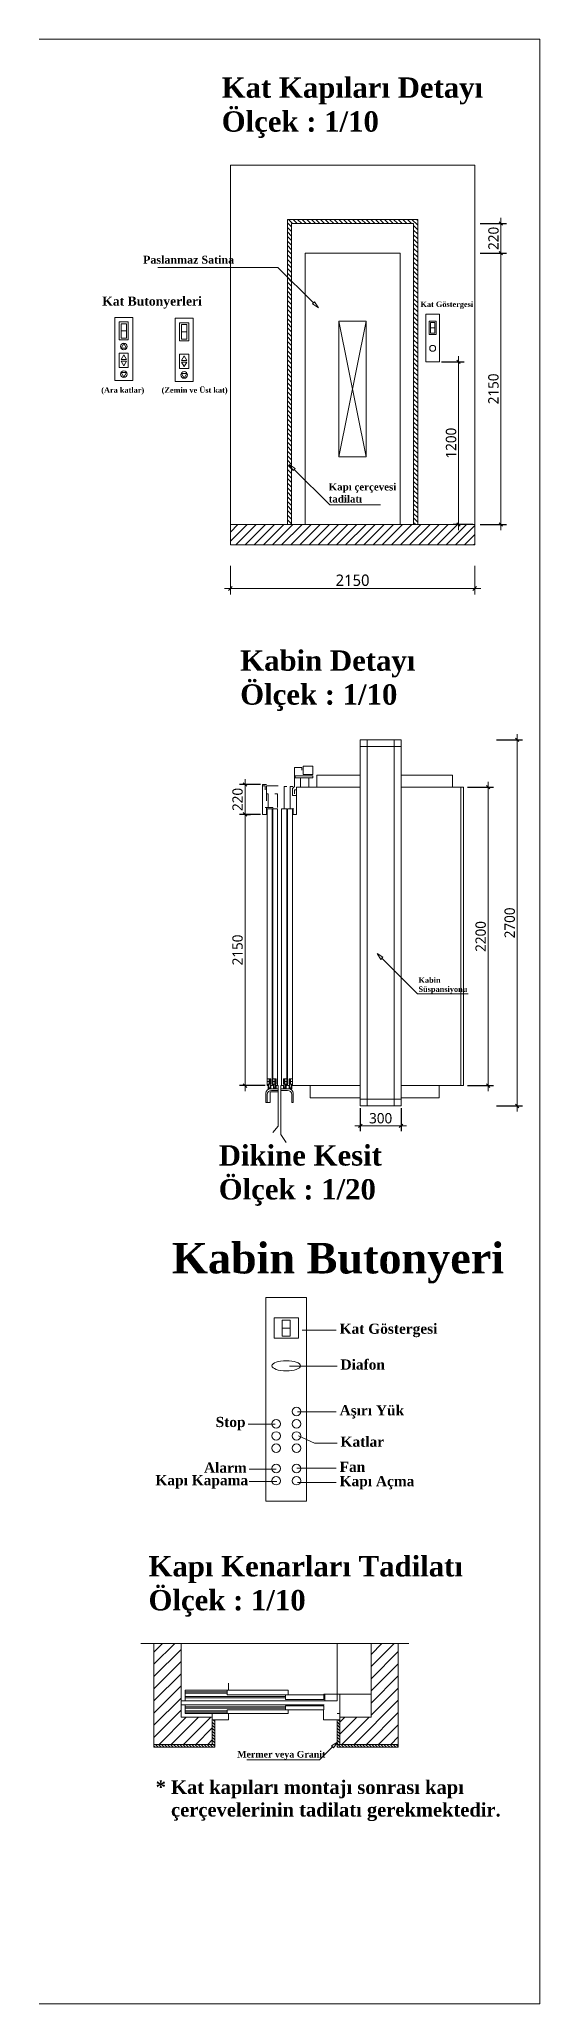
# Model space of a CAD drawing. Extents: x 190767 to 199252, y -247561 to -244711.
# Drawn here: x 198527 to 199252, y -247561 to -244711 of the extents above; entities that cross this region are included whole.
import ezdxf

# ---------------------------------------------------------------- set-up
doc = ezdxf.new("R2010")
doc.units = 0
doc.header["$MEASUREMENT"] = 0
doc.linetypes.add('CENTER2', pattern=[1.125, 0.75, -0.125, 0.125, -0.125])
doc.layers.get('0').update_dxf_attribs({"linetype": 'CONTINUOUS'})
doc.layers.get('Defpoints').update_dxf_attribs({"linetype": 'CONTINUOUS'})
for name, color, linetype in [('Duvar', 7, 'CONTINUOUS'), ('Eksen', 1, 'CENTER2'), ('YAZI', 7, 'CONTINUOUS')]:
    doc.layers.add(name, color=color, linetype=linetype)
for name, color, linetype, lineweight in [('KABİN', 1, 'CONTINUOUS', 25), ('OLÇÜLENDİRME', 6, 'CONTINUOUS', 20), ('TARAMA', 4, 'CONTINUOUS', 9), ('ölçü dış', 1, 'CONTINUOUS', 20)]:
    doc.layers.add(name, color=color, linetype=linetype, lineweight=lineweight)
doc.styles.get("Standard").update_dxf_attribs({"font": 'arial.ttf'})
doc.styles.add('yasko', font='segoeui.ttf')
doc.dimstyles.new('yasemin iç ölçü', dxfattribs={"dimtxt": 10, "dimasz": 5, "dimexe": 8, "dimexo": 3, "dimgap": 3, "dimtad": 1, "dimdec": 0, "dimtxsty": 'yasko', "dimblk": 'OBLIQUE', "dimcen": 5, "dimdle": 8, "dimclrd": 256, "dimclre": 256, "dimclrt": 2, "dimadec": 0, "dimazin": 0, "dimtfac": 1, "dimtdec": 0, "dimtmove": 0, "dimatfit": 3, "dimldrblk": 'OBLIQUE', "dimfxl": 0, "dimlwd": 20, "dimarcsym": 0})
pattern_1 = [(135, (188514.9576, -248658.828), (-2.2088509, -2.2088509), [])]

msp = doc.modelspace()

# ---------------------------------------------------------------- texts
at = {"layer": 'OLÇÜLENDİRME', "color": 2, "lineweight": 15, "attachment_point": 1}
for s, insert, char_height, width in [('{\\fTimes New Roman|b1|i0|c162|p18;Paslanmaz Satina}', (198677.2, -245025.3), 11.524, 131.535), ('{\\fTimes New Roman|b1|i0|c162|p18;Kat Göstergesi}', (199079.3, -245091.8), 7.871, 89.84), ('{\\fTimes New Roman|b1|i0|c162|p18;Kapı çerçevesi tadilatı}', (198946.3, -245355.4), 10.476, 119.577), ('{\\fTimes New Roman|b1|i0|c162|p18;Kabin Süspansiyonu}', (199076.4, -246072.3), 7.871, 89.84)]:
    msp.add_mtext(s, dxfattribs=dict(at, insert=insert, char_height=char_height, width=width))
at = {"layer": 'YAZI', "color": 2, "lineweight": 15, "attachment_point": 1}
for s, insert, char_height, width in [('{\\fTimes New Roman|b1|i0|c162|p18;Kat Kapıları Detayı\\PÖlçek : 1/10}', (198791.2, -244766.6), 29.516, 388.258), ('{\\fTimes New Roman|b1|i0|c162|p18;Kat Butonyerleri}', (198618, -245084.6), 13.095, 146.747), ('{\\fTimes New Roman|b1|i0|c162|p18;(Ara katlar)}', (198616.6, -245216.3), 7.857, 67.358), ('{\\fTimes New Roman|b1|i0|c162|p18;(Zemin ve Üst kat)}', (198704.1, -245216.3), 7.857, 96.971), ('{\\fTimes New Roman|b1|i0|c162|p18;Kabin Detayı\\PÖlçek : 1/10}', (198818, -245597.9), 29.516, 287.477), ('{\\fTimes New Roman|b1|i0|c162|p18;Dikine Kesit\\PÖlçek : 1/20}', (198786.9, -246315.8), 29.516, 385.526), ('{\\fTimes New Roman|b1|i0|c162|p18;Kabin Butonyeri}', (198719.2, -246457.5), 44.274, 484.27), ('{\\fTimes New Roman|b1|i0|c162|p18;Kat Göstergesi}', (198962.1, -246574.6), 14.758, 174.803), ('{\\fTimes New Roman|b1|i0|c162|p18;Diafon}', (198963.4, -246626.6), 14.758, 73.291), ('{\\fTimes New Roman|b1|i0|c162|p18;Aşırı Yük}', (198962.1, -246693), 14.758, 98.04), ('{\\fTimes New Roman|b1|i0|c162|p18;Stop}', (198782.4, -246709.9), 14.758, 47.161), ('{\\fTimes New Roman|b1|i0|c162|p18;Katlar}', (198963.4, -246738.5), 14.758, 66.784), ('{\\fTimes New Roman|b1|i0|c162|p18;Alarm}', (198765.5, -246776.2), 14.758, 65.403), ('{\\fTimes New Roman|b1|i0|c162|p18;Fan}', (198962.1, -246774.9), 14.758, 43.335), ('{\\fTimes New Roman|b1|i0|c162|p18;Kapı Kapama}', (198695.1, -246794.4), 14.758, 137.02), ('{\\fTimes New Roman|b1|i0|c162|p18;Kapı Açma}', (198962.1, -246795.7), 14.758, 108.455), ('{\\fTimes New Roman|b1|i0|c162|p18;Kapı Kenarları Tadilatı\\PÖlçek : 1/10}', (198685.1, -246911.9), 29.516, 639.233), ('{\\fTimes New Roman|b1|i0|c162|p18;* Kat kapıları montajı sonrası kapı\\P   çerçevelerinin tadilatı gerekmektedir.}', (198695.5, -247237.3), 19.677, 760.055)]:
    msp.add_mtext(s, dxfattribs=dict(at, insert=insert, char_height=char_height, width=width))
at = {"layer": 'ölçü dış', "color": 2, "lineweight": 15, "insert": (198980.9, -245496.2), "char_height": 16.5, "attachment_point": 5, "style": 'yasko'}
msp.add_mtext('2150', dxfattribs=at)
at = {"layer": 'ölçü dış', "color": 2, "lineweight": 15, "insert": (198813.6, -247194.6), "char_height": 9.524, "width": 156.128, "attachment_point": 1}
msp.add_mtext('{\\fTimes New Roman|b1|i0|c162|p18;Mermer veya Granit}', dxfattribs=at)

# ---------------------------------------------------------------- blocks, each defined once
blk = doc.blocks.new('_OBLIQUE')
at = {"linetype": 'ByBlock'}
for p, q in [((-0.5, -0.5), (0.5, 0.5)), ((0, 0), (0, 0))]:
    blk.add_line(p, q, dxfattribs=at)
blk = doc.blocks.new('*D16')
at = {"layer": 'Defpoints', "color": 0, "lineweight": 30, "transparency": 16777216}
for p in [(199106.8, -245179.1), (199134.5, -245415.3), (199158, -245415.3)]:
    blk.add_point(p, dxfattribs=at)
at = {"layer": 'ölçü dış', "lineweight": -2, "transparency": 16777216}
for p, q in [((199109.8, -245179.1), (199142.5, -245179.1)), ((199155, -245415.3), (199126.5, -245415.3))]:
    blk.add_line(p, q, dxfattribs=at)
at = {"layer": 'ölçü dış', "lineweight": 20, "transparency": 16777216}
blk.add_line((199134.5, -245171.1), (199134.5, -245423.3), dxfattribs=at)
at = {"layer": 'ölçü dış', "lineweight": 20, "transparency": 16777216, "xscale": 5, "yscale": 5, "zscale": 5}
for p, rotation in [((199134.5, -245179.1), 90), ((199134.5, -245415.3), 270)]:
    blk.add_blockref('_OBLIQUE', p, dxfattribs=dict(at, rotation=rotation))
at = {"layer": 'ölçü dış', "color": 2, "lineweight": 15, "transparency": 16777216, "insert": (199123.7, -245297.2), "char_height": 15, "attachment_point": 5, "rotation": 90, "style": 'yasko'}
blk.add_mtext('1200', dxfattribs=at)
blk = doc.blocks.new('*D17')
at = {"layer": 'Defpoints', "color": 0, "lineweight": 30, "transparency": 16777216}
for p in [(199049.8, -245021.7), (199158, -245415.3), (199195.9, -245415.3)]:
    blk.add_point(p, dxfattribs=at)
at = {"layer": 'ölçü dış', "lineweight": 20, "transparency": 16777216}
blk.add_line((199195.9, -245013.7), (199195.9, -245423.3), dxfattribs=at)
at = {"layer": 'ölçü dış', "lineweight": -2, "transparency": 16777216}
for p, q in [((199165.9, -245021.7), (199203.9, -245021.7)), ((199165.9, -245415.3), (199203.9, -245415.3))]:
    blk.add_line(p, q, dxfattribs=at)
at = {"layer": 'ölçü dış', "lineweight": 20, "transparency": 16777216, "xscale": 5, "yscale": 5, "zscale": 5}
for p, rotation in [((199195.9, -245021.7), 90), ((199195.9, -245415.3), 270)]:
    blk.add_blockref('_OBLIQUE', p, dxfattribs=dict(at, rotation=rotation))
at = {"layer": 'ölçü dış', "color": 2, "lineweight": 15, "transparency": 16777216, "insert": (199185.1, -245218.5), "char_height": 15, "attachment_point": 5, "rotation": 90, "style": 'yasko'}
blk.add_mtext('2150', dxfattribs=at)
blk = doc.blocks.new('*D18')
at = {"layer": 'Defpoints', "color": 0, "lineweight": 30, "transparency": 16777216}
for p in [(199069.4, -244978.4), (199195.9, -244978.4), (199049.8, -245021.7)]:
    blk.add_point(p, dxfattribs=at)
at = {"layer": 'ölçü dış', "lineweight": -2, "transparency": 16777216}
for p, q in [((199165.9, -244978.4), (199203.9, -244978.4)), ((199165.9, -245021.7), (199203.9, -245021.7))]:
    blk.add_line(p, q, dxfattribs=at)
at = {"layer": 'ölçü dış', "lineweight": 20, "transparency": 16777216}
blk.add_line((199195.9, -245029.7), (199195.9, -244970.4), dxfattribs=at)
at = {"layer": 'ölçü dış', "lineweight": 20, "transparency": 16777216, "xscale": 5, "yscale": 5, "zscale": 5}
for p, rotation in [((199195.9, -244978.4), 90), ((199195.9, -245021.7), 270)]:
    blk.add_blockref('_OBLIQUE', p, dxfattribs=dict(at, rotation=rotation))
at = {"layer": 'ölçü dış', "color": 2, "lineweight": 15, "transparency": 16777216, "insert": (199185.2, -245000.1), "char_height": 15, "attachment_point": 5, "rotation": 90, "style": 'yasko'}
blk.add_mtext('220', dxfattribs=at)
blk = doc.blocks.new('*D19')
at = {"layer": 'Defpoints', "color": 0, "lineweight": 30, "transparency": 16777216}
for p in [(198825, -245835.8), (198850.4, -245835.8), (198857.3, -246229.3)]:
    blk.add_point(p, dxfattribs=at)
at = {"layer": 'ölçü dış', "lineweight": -2, "transparency": 16777216}
for p, q in [((198847.4, -245835.8), (198817, -245835.8)), ((198854.3, -246229.3), (198817, -246229.3))]:
    blk.add_line(p, q, dxfattribs=at)
at = {"layer": 'ölçü dış', "lineweight": 20, "transparency": 16777216}
blk.add_line((198825, -246237.3), (198825, -245827.8), dxfattribs=at)
at = {"layer": 'ölçü dış', "lineweight": 20, "transparency": 16777216, "xscale": 5, "yscale": 5, "zscale": 5}
for p, rotation in [((198825, -245835.8), 90), ((198825, -246229.3), 270)]:
    blk.add_blockref('_OBLIQUE', p, dxfattribs=dict(at, rotation=rotation))
at = {"layer": 'ölçü dış', "color": 2, "lineweight": 15, "transparency": 16777216, "insert": (198814.2, -246032.5), "char_height": 15, "attachment_point": 5, "rotation": 90, "style": 'yasko'}
blk.add_mtext('2150', dxfattribs=at)
blk = doc.blocks.new('*D20')
at = {"layer": 'Defpoints', "color": 0, "lineweight": 30, "transparency": 16777216}
for p in [(198850.4, -245792.5), (198825, -245835.8), (198825, -245835.8)]:
    blk.add_point(p, dxfattribs=at)
at = {"layer": 'ölçü dış', "lineweight": -2, "transparency": 16777216}
for p, q in [((198847.4, -245792.5), (198817, -245792.5)), ((198825, -245835.8), (198833, -245835.8))]:
    blk.add_line(p, q, dxfattribs=at)
at = {"layer": 'ölçü dış', "lineweight": 20, "transparency": 16777216}
blk.add_line((198825, -245784.5), (198825, -245843.8), dxfattribs=at)
at = {"layer": 'ölçü dış', "lineweight": 20, "transparency": 16777216, "xscale": 5, "yscale": 5, "zscale": 5}
for p, rotation in [((198825, -245792.5), 90), ((198825, -245835.8), 270)]:
    blk.add_blockref('_OBLIQUE', p, dxfattribs=dict(at, rotation=rotation))
at = {"layer": 'ölçü dış', "color": 2, "lineweight": 15, "transparency": 16777216, "insert": (198814.2, -245814.1), "char_height": 15, "attachment_point": 5, "rotation": 90, "style": 'yasko'}
blk.add_mtext('220', dxfattribs=at)
blk = doc.blocks.new('*D21')
at = {"layer": 'Defpoints', "color": 0, "lineweight": 30, "transparency": 16777216}
for p in [(198992.1, -246258.8), (199051.1, -246258.8), (199051.1, -246287.5)]:
    blk.add_point(p, dxfattribs=at)
at = {"layer": 'ölçü dış', "lineweight": -2, "transparency": 16777216}
for p, q in [((198992.1, -246261.8), (198992.1, -246295.5)), ((199051.1, -246261.8), (199051.1, -246295.5))]:
    blk.add_line(p, q, dxfattribs=at)
at = {"layer": 'ölçü dış', "lineweight": 20, "transparency": 16777216}
blk.add_line((198984.1, -246287.5), (199059.1, -246287.5), dxfattribs=at)
at = {"layer": 'ölçü dış', "lineweight": 20, "transparency": 16777216, "xscale": 5, "yscale": 5, "zscale": 5, "rotation": 180}
blk.add_blockref('_OBLIQUE', (198992.1, -246287.5), dxfattribs=at)
at = {"layer": 'ölçü dış', "lineweight": 20, "transparency": 16777216, "xscale": 5, "yscale": 5, "zscale": 5}
blk.add_blockref('_OBLIQUE', (199051.1, -246287.5), dxfattribs=at)
at = {"layer": 'ölçü dış', "color": 2, "lineweight": 15, "transparency": 16777216, "insert": (199021.6, -246276.7), "char_height": 15, "attachment_point": 5, "style": 'yasko'}
blk.add_mtext('300', dxfattribs=at)
blk = doc.blocks.new('*D22')
at = {"layer": 'Defpoints', "color": 0, "lineweight": 30, "transparency": 16777216}
for p in [(199141.6, -245796.4), (199177.4, -245796.4), (199141.6, -246229.3)]:
    blk.add_point(p, dxfattribs=at)
at = {"layer": 'ölçü dış', "lineweight": -2, "transparency": 16777216}
for p, q in [((199147.4, -245796.4), (199185.4, -245796.4)), ((199147.4, -246229.3), (199185.4, -246229.3))]:
    blk.add_line(p, q, dxfattribs=at)
at = {"layer": 'ölçü dış', "lineweight": 20, "transparency": 16777216}
blk.add_line((199177.4, -246237.3), (199177.4, -245788.4), dxfattribs=at)
at = {"layer": 'ölçü dış', "lineweight": 20, "transparency": 16777216, "xscale": 5, "yscale": 5, "zscale": 5}
for p, rotation in [((199177.4, -245796.4), 90), ((199177.4, -246229.3), 270)]:
    blk.add_blockref('_OBLIQUE', p, dxfattribs=dict(at, rotation=rotation))
at = {"layer": 'ölçü dış', "color": 2, "lineweight": 15, "transparency": 16777216, "insert": (199166.6, -246012.9), "char_height": 15, "attachment_point": 5, "rotation": 90, "style": 'yasko'}
blk.add_mtext('2200', dxfattribs=at)
blk = doc.blocks.new('*D23')
at = {"layer": 'Defpoints', "color": 0, "lineweight": 30, "transparency": 16777216}
for p in [(199051.1, -245727.5), (199219.4, -245727.5), (199051.1, -246258.8)]:
    blk.add_point(p, dxfattribs=at)
at = {"layer": 'ölçü dış', "lineweight": 20, "transparency": 16777216}
blk.add_line((199219.4, -246266.8), (199219.4, -245719.5), dxfattribs=at)
at = {"layer": 'ölçü dış', "lineweight": -2, "transparency": 16777216}
for p, q in [((199189.4, -245727.5), (199227.4, -245727.5)), ((199189.4, -246258.8), (199227.4, -246258.8))]:
    blk.add_line(p, q, dxfattribs=at)
at = {"layer": 'ölçü dış', "lineweight": 20, "transparency": 16777216, "xscale": 5, "yscale": 5, "zscale": 5}
for p, rotation in [((199219.4, -245727.5), 90), ((199219.4, -246258.8), 270)]:
    blk.add_blockref('_OBLIQUE', p, dxfattribs=dict(at, rotation=rotation))
at = {"layer": 'ölçü dış', "color": 2, "lineweight": 15, "transparency": 16777216, "insert": (199208.7, -245993.2), "char_height": 15, "attachment_point": 5, "rotation": 90, "style": 'yasko'}
blk.add_mtext('2700', dxfattribs=at)

# ---------------------------------------------------------------- dimensions: what is measured, and where the dimension line sits
at = {"layer": 'ölçü dış', "color": 2, "lineweight": 15}
for base, p1, p2, text, picture, middle in [((199195.9, -244978.4), (199049.8, -245021.7), (199069.4, -244978.4), '220', '*D18', (199185.2, -245000.1)), ((199195.9, -245415.3), (199049.8, -245021.7), (199158, -245415.3), '2150', '*D17', (199185.1, -245218.5)), ((199134.5, -245415.3), (199106.8, -245179.1), (199158, -245415.3), '1200', '*D16', (199123.7, -245297.2)), ((199219.4, -245727.5), (199051.1, -246258.8), (199051.1, -245727.5), '2700', '*D23', (199208.7, -245993.2)), ((198825, -245835.8), (198850.4, -245792.5), (198825, -245835.8), '220', '*D20', (198814.2, -245814.1)), ((199177.4, -245796.4), (199141.6, -246229.3), (199141.6, -245796.4), '2200', '*D22', (199166.6, -246012.9)), ((198825, -245835.8), (198857.3, -246229.3), (198850.4, -245835.8), '2150', '*D19', (198814.2, -246032.5))]:
    dim = msp.add_linear_dim(base=base, p1=p1, p2=p2, angle=90, text=text, dimstyle='yasemin iç ölçü', override={"dimtxt": 15}, dxfattribs=at)
    dim.commit()
    dim.dimension.update_dxf_attribs({"geometry": picture, "text_midpoint": middle})
dim = msp.add_linear_dim(base=(199051.1, -246287.5), p1=(198992.1, -246258.8), p2=(199051.1, -246258.8), text='300', dimstyle='yasemin iç ölçü', override={"dimtxt": 15}, dxfattribs=at)
dim.commit()
dim.dimension.update_dxf_attribs({"geometry": '*D21', "text_midpoint": (199021.6, -246276.7)})

# ---------------------------------------------------------------- hatches: boundary and pattern name
at = {"layer": 'TARAMA', "lineweight": 15}
h = msp.add_hatch(dxfattribs=at)
h.set_pattern_fill('ANSI31', color=2, scale=1.475805, angle=90, style=0)
h.set_pattern_definition([(135, (188821.5165, -245813.343), (-3.3132764, -3.3132764), [])])
h.paths.add_polyline_path([(198892.3, -244978.4), (199069.4, -244978.4), (199069.4, -245415.3), (199075.3, -245415.3), (199075.3, -244972.5), (198886.4, -244972.5), (198886.4, -245415.3), (198892.3, -245415.3)])
h = msp.add_hatch(dxfattribs=at)
h.set_pattern_fill('ANSI31', color=2, scale=2.95161, style=0)
h.set_pattern_definition([(45, (188821.5165, -245813.343), (-6.626553, 6.626553), [])])
h.paths.add_polyline_path([(199158, -245444.8), (199158, -245415.3), (198803.8, -245415.3), (198803.8, -245444.8)])
h = msp.add_hatch(dxfattribs=at)
h.set_pattern_fill('ANSI31', color=2, scale=3.93548, style=0)
h.set_pattern_definition([(45, (188514.958, -248658.828), (-8.835404, 8.835404), [])])
h.paths.add_polyline_path([(198692.9, -247185), (198777.5, -247185), (198777.5, -247145.6), (198732.2, -247145.6), (198732.2, -247038.7), (198692.9, -247038.7)])
h.paths.add_polyline_path([(199007.7, -247145.6), (198962.5, -247145.6), (198962.5, -247185), (199047.1, -247185), (199047.1, -247038.7), (199007.7, -247038.7)])
h = msp.add_hatch(dxfattribs=at)
h.set_pattern_fill('ANSI31', color=2, scale=0.98387, angle=90, style=0)
h.set_pattern_definition(pattern_1)
h.paths.add_polyline_path([(198781.4, -247149.6), (198777.5, -247149.6), (198777.5, -247185), (198781.4, -247185)])
h = msp.add_hatch(dxfattribs=at)
h.set_pattern_fill('ANSI31', color=2, scale=0.98387, angle=90, style=0)
h.set_pattern_definition(pattern_1)
h.paths.add_polyline_path([(198962.5, -247149.6), (198958.5, -247149.6), (198958.5, -247185), (198962.5, -247185)])
h = msp.add_hatch(dxfattribs=at)
h.set_pattern_fill('ANSI31', color=2, scale=0.98387, angle=90, style=0)
h.set_pattern_definition(pattern_1)
h.paths.add_polyline_path([(198781.4, -247185), (198692.9, -247185), (198692.9, -247188.9), (198781.4, -247188.9)])
h = msp.add_hatch(dxfattribs=at)
h.set_pattern_fill('ANSI31', color=2, scale=0.98387, angle=90, style=0)
h.set_pattern_definition(pattern_1)
h.paths.add_polyline_path([(199047.1, -247185), (198958.5, -247185), (198958.5, -247188.9), (199047.1, -247188.9)])

# ---------------------------------------------------------------- linework, layer by layer
at = {"layer": 'Duvar', "color": 2, "lineweight": 15}
for p, q in [((198803.8, -244893.8), (199158, -244893.8)), ((198803.8, -245444.8), (198803.8, -244893.8)), ((199158, -244893.8), (199158, -245444.8)), ((198886.4, -245415.3), (198886.4, -244972.5)), ((199075.3, -244972.5), (198886.4, -244972.5)), ((198892.3, -245415.3), (198892.3, -244978.4)), ((199069.4, -244978.4), (198892.3, -244978.4)), ((199069.4, -244978.4), (199069.4, -245415.3)), ((199075.3, -244972.5), (199075.3, -245415.3)), ((198912, -245415.3), (198912, -245021.7)), ((199049.8, -245021.7), (198912, -245021.7)), ((199049.8, -245021.7), (199049.8, -245415.3)), ((199158, -245415.3), (198803.8, -245415.3)), ((199158, -245444.8), (198803.8, -245444.8)), ((198896.6, -245767.9), (198896.6, -245795.4)), ((198896.6, -245767.9), (198907.4, -245767.9)), ((198907.4, -245771.8), (198907.4, -245767.9)), ((198850.4, -245835.8), (198850.4, -245792.5)), ((198850.4, -245792.5), (198856.3, -245792.5)), ((198850.4, -245794.4), (198854.3, -245794.4)), ((198854.3, -245794.4), (198854.3, -245800.3)), ((198856.3, -245794.4), (198856.3, -245816.1)), ((198856.3, -245794.4), (198873, -245794.4)), ((198858.3, -245806.2), (198856.3, -245806.2)), ((198858.3, -245806.2), (198858.3, -245825.9)), ((198872, -245806.2), (198868.1, -245806.2)), ((198872, -245825.9), (198872, -245806.2)), ((198881.9, -245827.9), (198881.9, -245795.4)), ((198885.8, -245795.4), (198881.9, -245795.4)), ((198894.2, -245795.4), (198890.2, -245795.4)), ((198890.2, -245827.9), (198890.2, -245795.4)), ((198896.6, -245795.4), (198893.7, -245798.4)), ((198893.7, -245798.4), (198893.7, -245808.2)), ((198893.7, -245808.2), (198899.6, -245808.2)), ((198899.6, -245800.3), (198896.6, -245800.3)), ((198896.6, -245800.3), (198896.6, -245806.2)), ((198899.6, -245796.4), (198899.6, -245835.8)), ((198850.4, -245835.8), (198856.3, -245835.8)), ((198854.3, -245825.9), (198865.1, -245825.9)), ((198856.3, -245835.8), (198856.3, -245825.9)), ((198865.1, -245826.9), (198865.1, -245825.9)), ((198894.7, -245835.8), (198894.7, -245826.9)), ((198899.6, -245835.8), (198894.7, -245835.8)), ((198857.3, -246223.4), (198862.2, -246223.4)), ((198857.3, -246229.3), (198858.3, -246229.3)), ((198858.3, -246229.3), (198858.3, -246234.2)), ((198858.3, -246234.2), (198862.2, -246234.2)), ((198862.2, -246234.2), (198862.2, -246229.3)), ((198864.2, -246229.3), (198862.2, -246229.3)), ((198865.1, -246223.4), (198870.1, -246223.4)), ((198865.1, -246229.3), (198866.1, -246229.3)), ((198866.1, -246229.3), (198866.1, -246234.2)), ((198866.1, -246234.2), (198870.1, -246234.2)), ((198873, -246229.3), (198870.1, -246229.3)), ((198870.1, -246234.2), (198870.1, -246229.3)), ((198873, -246229.3), (198873, -246288.3)), ((198876.9, -246229.3), (198880.9, -246229.3)), ((198876.9, -246229.3), (198876.9, -246300.1)), ((198885.8, -246223.4), (198880.9, -246223.4)), ((198880.9, -246234.2), (198880.9, -246229.3)), ((198884.8, -246234.2), (198880.9, -246234.2)), ((198884.8, -246229.3), (198884.8, -246234.2)), ((198885.8, -246229.3), (198884.8, -246229.3)), ((198886.8, -246229.3), (198888.8, -246229.3)), ((198893.7, -246223.4), (198888.8, -246223.4)), ((198888.8, -246234.2), (198888.8, -246229.3)), ((198892.7, -246234.2), (198888.8, -246234.2)), ((198892.7, -246234.2), (198892.7, -246229.3)), ((198865.1, -246297.2), (198873, -246288.3)), ((198876.9, -246300.1), (198884.8, -246312)), ((198692.9, -247188.9), (198692.9, -247038.7)), ((198732.2, -247145.6), (198732.2, -247038.7)), ((199007.7, -247145.6), (199007.7, -247038.7)), ((199047.1, -247188.9), (199047.1, -247038.7)), ((198799.1, -247108.7), (198738.1, -247108.7)), ((198799.1, -247110.7), (198738.1, -247110.7)), ((198883.8, -247115.6), (198738.1, -247115.6)), ((198883.8, -247117.6), (198738.1, -247117.6)), ((198732.2, -247145.6), (198777.5, -247145.6)), ((198883.8, -247130.5), (198738.1, -247130.5)), ((198883.8, -247132.5), (198738.1, -247132.5)), ((198799.1, -247136.4), (198738.1, -247136.4)), ((198799.1, -247138.4), (198738.1, -247138.4)), ((198777.5, -247185), (198777.5, -247145.6)), ((198781.4, -247188.9), (198781.4, -247149.6)), ((198958.5, -247188.9), (198958.5, -247149.6)), ((198962.5, -247145.6), (199007.7, -247145.6)), ((198962.5, -247185), (198962.5, -247145.6)), ((198692.9, -247185), (198781.4, -247185)), ((198692.9, -247188.9), (198781.4, -247188.9)), ((198958.5, -247185), (199047.1, -247185)), ((198958.5, -247188.9), (199047.1, -247188.9))]:
    msp.add_line(p, q, dxfattribs=at)
at = {"layer": 'Eksen', "color": 2, "lineweight": 15}
msp.add_line((198674, -247038.7), (199062.5, -247038.7), dxfattribs=at)
at = {"layer": 'KABİN', "color": 2, "lineweight": 15}
for p, q in [((198662.3, -245114.8), (198636.1, -245114.8)), ((198636.1, -245206.4), (198636.1, -245114.8)), ((198642.7, -245147.5), (198642.7, -245121.4)), ((198655.8, -245121.4), (198642.7, -245121.4)), ((198655.8, -245147.5), (198655.8, -245121.4)), ((198662.3, -245206.4), (198662.3, -245114.8)), ((198723.6, -245207.8), (198723.6, -245116.1)), ((198749.8, -245116.1), (198723.6, -245116.1)), ((198730.2, -245148.9), (198730.2, -245122.7)), ((198743.3, -245122.7), (198730.2, -245122.7)), ((198743.3, -245148.9), (198743.3, -245122.7)), ((198749.8, -245207.8), (198749.8, -245116.1)), ((199087.1, -245179.1), (199087.1, -245110.3)), ((199106.8, -245110.3), (199087.1, -245110.3)), ((199101.9, -245120.1), (199092.1, -245120.1)), ((199092.1, -245139.8), (199092.1, -245120.1)), ((199101.9, -245139.8), (199101.9, -245120.1)), ((199106.8, -245179.1), (199106.8, -245110.3)), ((198655.8, -245147.5), (198642.7, -245147.5)), ((198743.3, -245148.9), (198730.2, -245148.9)), ((199101.9, -245139.8), (199092.1, -245139.8)), ((198642.7, -245187.5), (198642.7, -245166.6)), ((198655.8, -245166.6), (198642.7, -245166.6)), ((198655.8, -245187.5), (198655.8, -245166.6)), ((198743.3, -245167.9), (198730.2, -245167.9)), ((198730.2, -245188.9), (198730.2, -245167.9)), ((198743.3, -245188.9), (198743.3, -245167.9)), ((199106.8, -245179.1), (199087.1, -245179.1)), ((198662.3, -245206.4), (198636.1, -245206.4)), ((198655.8, -245187.5), (198642.7, -245187.5)), ((198749.8, -245207.8), (198723.6, -245207.8)), ((198743.3, -245188.9), (198730.2, -245188.9)), ((198992.1, -245727.5), (198992.1, -246258.8)), ((198992.1, -245727.5), (199051.1, -245727.5)), ((198992.1, -245737.4), (199051.1, -245737.4)), ((199001.9, -245727.5), (199001.9, -246258.8)), ((199041.3, -245727.5), (199041.3, -246258.8)), ((199051.1, -245727.5), (199051.1, -246258.8)), ((198897.6, -245779.7), (198923.2, -245779.7)), ((198897.6, -245779.7), (198897.6, -245782.6)), ((198897.6, -245782.6), (198923.2, -245782.6)), ((198905.5, -245782.6), (198905.5, -245796.4)), ((198909.4, -245765.9), (198923.2, -245765.9)), ((198909.4, -245777.7), (198909.4, -245765.9)), ((198909.4, -245777.7), (198923.2, -245777.7)), ((198917.3, -245782.6), (198917.3, -245796.4)), ((198923.2, -245777.7), (198923.2, -245765.9)), ((198923.2, -245779.7), (198923.2, -245782.6)), ((198992.1, -245778.7), (198929.1, -245778.7)), ((198929.1, -245778.7), (198929.1, -245796.4)), ((199051.1, -245778.7), (199125.9, -245778.7)), ((199125.9, -245778.7), (199125.9, -245796.4)), ((198899.6, -245796.4), (198992.1, -245796.4)), ((199051.1, -245796.4), (199141.6, -245796.4)), ((199137.7, -245796.4), (199137.7, -246229.3)), ((199141.6, -245796.4), (199141.6, -246229.3)), ((198857.3, -245827.9), (198864.2, -245827.9)), ((198857.3, -245835.8), (198857.3, -245827.9)), ((198857.3, -245827.9), (198857.3, -246229.3)), ((198864.2, -245827.9), (198864.2, -246229.3)), ((198865.1, -245827.9), (198865.1, -246229.3)), ((198865.1, -245827.9), (198872, -245827.9)), ((198872, -245827.9), (198872, -246229.3)), ((198877.9, -245827.9), (198877.9, -246229.3)), ((198877.9, -245827.9), (198885.8, -245827.9)), ((198885.8, -245827.9), (198885.8, -246229.3)), ((198886.8, -245827.9), (198886.8, -246229.3)), ((198886.8, -245827.9), (198893.7, -245827.9)), ((198893.7, -245827.9), (198893.7, -246229.3)), ((198857.3, -246219.5), (198862.2, -246219.5)), ((198858.3, -246227.3), (198862.2, -246227.3)), ((198858.3, -246229.3), (198858.3, -246227.3)), ((198859.2, -246227.3), (198859.2, -246232.3)), ((198861.2, -246232.3), (198859.2, -246232.3)), ((198861.2, -246227.3), (198861.2, -246232.3)), ((198873, -246234.2), (198861.2, -246234.2)), ((198873, -246238.2), (198861.2, -246238.2)), ((198861.2, -246238.2), (198861.2, -246253.9)), ((198862.2, -246219.5), (198862.2, -246227.3)), ((198873, -246236.2), (198863.2, -246236.2)), ((198865.1, -246219.5), (198870.1, -246219.5)), ((198866.1, -246227.3), (198870.1, -246227.3)), ((198866.1, -246229.3), (198866.1, -246227.3)), ((198867.1, -246232.3), (198867.1, -246227.3)), ((198869.1, -246232.3), (198867.1, -246232.3)), ((198869.1, -246227.3), (198869.1, -246232.3)), ((198870.1, -246219.5), (198870.1, -246227.3)), ((198876.9, -246234.2), (198888.8, -246234.2)), ((198876.9, -246236.2), (198886.8, -246236.2)), ((198880.9, -246219.5), (198880.9, -246227.3)), ((198885.8, -246219.5), (198880.9, -246219.5)), ((198884.8, -246227.3), (198880.9, -246227.3)), ((198881.9, -246227.3), (198881.9, -246232.3)), ((198881.9, -246232.3), (198883.8, -246232.3)), ((198883.8, -246232.3), (198883.8, -246227.3)), ((198884.8, -246229.3), (198884.8, -246227.3)), ((198893.7, -246219.5), (198888.8, -246219.5)), ((198888.8, -246219.5), (198888.8, -246227.3)), ((198892.7, -246227.3), (198888.8, -246227.3)), ((198889.7, -246227.3), (198889.7, -246232.3)), ((198889.7, -246232.3), (198891.7, -246232.3)), ((198891.7, -246227.3), (198891.7, -246232.3)), ((198892.7, -246229.3), (198892.7, -246227.3)), ((198893.7, -246229.3), (198892.7, -246229.3)), ((198893.7, -246229.3), (198992.1, -246229.3)), ((198919.3, -246229.3), (198919.3, -246247)), ((199051.1, -246229.3), (199141.6, -246229.3)), ((199106.2, -246229.3), (199106.2, -246247)), ((198855.3, -246240.1), (198855.3, -246253.9)), ((198855.3, -246253.9), (198857.3, -246253.9)), ((198857.3, -246242.1), (198857.3, -246253.9)), ((198857.3, -246253.9), (198861.2, -246253.9)), ((198892.7, -246242.1), (198892.7, -246253.9)), ((198892.7, -246253.9), (198894.7, -246253.9)), ((198894.7, -246240.1), (198894.7, -246253.9)), ((198992.1, -246247), (198919.3, -246247)), ((198992.1, -246249), (199051.1, -246249)), ((198992.1, -246258.8), (199051.1, -246258.8)), ((199051.1, -246247), (199106.2, -246247)), ((198855.2, -246536.9), (198914.2, -246536.9)), ((198855.2, -246832.1), (198855.2, -246536.9)), ((198914.2, -246536.9), (198914.2, -246832.1)), ((198867, -246566.4), (198902.4, -246566.4)), ((198867, -246595.9), (198867, -246566.4)), ((198902.4, -246566.4), (198902.4, -246595.9)), ((198867, -246595.9), (198902.4, -246595.9)), ((198914.2, -246832.1), (198855.2, -246832.1)), ((198958.5, -247038.7), (198958.5, -247122)), ((198940.8, -247122), (198732.2, -247122)), ((198781.4, -247106.3), (198738.1, -247106.3)), ((198781.4, -247106.3), (198801.1, -247106.3)), ((198887.7, -247106.3), (198799.1, -247106.3)), ((198799.1, -247113.2), (198799.1, -247106.3)), ((198887.7, -247113.2), (198799.1, -247113.2)), ((198801.1, -247096.4), (198801.1, -247106.3)), ((198883.8, -247113.2), (198883.8, -247120.1)), ((198883.8, -247113.2), (198939.3, -247113.2)), ((198883.8, -247120.1), (198939.3, -247120.1)), ((198887.7, -247113.2), (198887.7, -247106.3)), ((198939.3, -247112.2), (198940.8, -247112.2)), ((198939.3, -247112.2), (198939.3, -247120.1)), ((198940.8, -247112.2), (198940.8, -247122)), ((198940.8, -247122), (198958.5, -247122)), ((198939.8, -247127.9), (198732.2, -247127.9)), ((198799.1, -247140.3), (198738.1, -247140.3)), ((198777.5, -247149.6), (198777.5, -247140.3)), ((198801.1, -247149.6), (198777.5, -247149.6)), ((198887.7, -247134.8), (198799.1, -247134.8)), ((198799.1, -247140.3), (198799.1, -247134.8)), ((198799.1, -247140.3), (198887.7, -247140.3)), ((198801.1, -247149.6), (198801.1, -247140.3)), ((198883.8, -247128.9), (198883.8, -247134.8)), ((198883.8, -247128.9), (198939.3, -247128.9)), ((198883.8, -247134.8), (198939.3, -247134.8)), ((198887.7, -247140.3), (198887.7, -247134.8)), ((198938.9, -247134.8), (198938.9, -247149.6)), ((198938.9, -247149.6), (198962.5, -247149.6)), ((198939.3, -247128.9), (198939.3, -247134.8)), ((198958.5, -247140.3), (198962.5, -247140.3)), ((198962.5, -247149.6), (198962.5, -247140.3))]:
    msp.add_line(p, q, dxfattribs=at)
for centre, radius in [((199097, -245159.7), 4.29), ((198899.5, -246702.2), 6.2), ((198870, -246719.9), 6.2), ((198899.5, -246719.9), 6.2), ((198870, -246737.6), 6.2), ((198870, -246755.3), 6.2), ((198899.5, -246737.6), 6.2), ((198899.5, -246755.3), 6.2), ((198870, -246784.8), 6.2), ((198899.5, -246784.8), 6.2), ((198870, -246802.5), 6.2), ((198899.5, -246802.5), 6.2)]:
    msp.add_circle(centre, radius, dxfattribs=at)
for centre, start, end in [((198861.2, -246240.1), 90, 180), ((198863.2, -246242.1), 90, 180), ((198886.8, -246242.1), 0, 90), ((198888.8, -246240.1), 0, 90)]:
    msp.add_arc(centre, 5.9, start, end, dxfattribs=at)
msp.add_ellipse((198884.7, -246635.8), major_axis=(-20.7, 0), ratio=0.357143, dxfattribs=at)
at = {"layer": 'OLÇÜLENDİRME', "color": 2, "lineweight": 15}
for p, q in [((198872.7, -245042.2), (198698.8, -245042.2)), ((198924.3, -245093.8), (198872.7, -245042.2)), ((198925.8, -245092.3), (198922.8, -245095.3)), ((198931.3, -245100.8), (198922.8, -245095.3)), ((198931.3, -245100.8), (198925.8, -245092.3)), ((198889.2, -245328.4), (198897.7, -245333.8)), ((198889.2, -245328.4), (198894.7, -245336.8)), ((198894.7, -245336.8), (198897.7, -245333.8)), ((198896.2, -245335.3), (198947.8, -245386.9)), ((198947.8, -245386.9), (199021.5, -245386.9)), ((199016.4, -246037.7), (199021.9, -246046.1)), ((199016.4, -246037.7), (199024.9, -246043.1)), ((199021.9, -246046.1), (199024.9, -246043.1)), ((199023.4, -246044.6), (199075, -246096.3)), ((199075, -246096.3), (199148.6, -246096.3)), ((198958.8, -247181.6), (198950.4, -247187)), ((198953.4, -247190), (198950.4, -247187)), ((198958.8, -247181.6), (198953.4, -247190))]:
    msp.add_line(p, q, dxfattribs=at)
at = {"layer": 'TARAMA', "color": 2, "lineweight": 15}
for p, q in [((198645.3, -245144.9), (198645.3, -245124)), ((198653.1, -245124), (198645.3, -245124)), ((198653.1, -245144.9), (198653.1, -245124)), ((198732.8, -245146.3), (198732.8, -245125.3)), ((198740.7, -245125.3), (198732.8, -245125.3)), ((198740.7, -245146.3), (198740.7, -245125.3)), ((198961.2, -245120.1), (198961.2, -245316.9)), ((199000.6, -245120.1), (198961.2, -245120.1)), ((199000.6, -245120.1), (198961.2, -245316.9)), ((198961.2, -245120.1), (199000.6, -245316.9)), ((199000.6, -245120.1), (199000.6, -245316.9)), ((199094, -245137.8), (199094, -245122.1)), ((199099.9, -245122.1), (199094, -245122.1)), ((199099.9, -245137.8), (199099.9, -245122.1)), ((198645.3, -245134.5), (198653.1, -245134.5)), ((198653.1, -245144.9), (198645.3, -245144.9)), ((198645.3, -245159.2), (198649.2, -245152.7)), ((198649.2, -245152.7), (198653.2, -245159.2)), ((198732.8, -245135.8), (198740.7, -245135.8)), ((198740.7, -245146.3), (198732.8, -245146.3)), ((199094, -245130), (199099.9, -245130)), ((199099.9, -245137.8), (199094, -245137.8)), ((198645.3, -245159.2), (198653.2, -245159.2)), ((198645.3, -245175.7), (198649.2, -245169.2)), ((198645.3, -245175.7), (198653.1, -245175.7)), ((198645.3, -245178.3), (198653.1, -245178.3)), ((198645.3, -245178.3), (198649.2, -245184.9)), ((198649.2, -245169.2), (198653.1, -245175.7)), ((198649.2, -245184.9), (198653.1, -245178.3)), ((198732.8, -245177.1), (198736.7, -245170.5)), ((198732.8, -245177.1), (198740.7, -245177.1)), ((198732.8, -245179.7), (198736.7, -245186.2)), ((198732.8, -245179.7), (198740.7, -245179.7)), ((198736.7, -245170.5), (198740.7, -245177.1)), ((198736.7, -245186.2), (198740.7, -245179.7)), ((198645.3, -245194.8), (198649.2, -245201.4)), ((198645.3, -245194.8), (198653.2, -245194.8)), ((198649.2, -245201.4), (198653.2, -245194.8)), ((198732.8, -245196.2), (198740.7, -245196.2)), ((198732.8, -245196.2), (198736.8, -245202.7)), ((198736.8, -245202.7), (198740.7, -245196.2)), ((199000.6, -245316.9), (198961.2, -245316.9)), ((198860.2, -246219.5), (198860.2, -246227.3)), ((198861.2, -246219.5), (198861.2, -246227.3)), ((198868.1, -246219.5), (198868.1, -246227.3)), ((198869.1, -246219.5), (198869.1, -246227.3)), ((198881.9, -246219.5), (198881.9, -246227.3)), ((198882.9, -246219.5), (198882.9, -246227.3)), ((198889.7, -246219.5), (198889.7, -246227.3)), ((198890.7, -246219.5), (198890.7, -246227.3)), ((198878.8, -246593), (198878.8, -246569.4)), ((198878.8, -246569.4), (198890.6, -246569.4)), ((198878.8, -246581.2), (198890.6, -246581.2)), ((198890.6, -246569.4), (198890.6, -246593)), ((198878.8, -246593), (198890.6, -246593)), ((198907.7, -246584), (198957.2, -246584)), ((198889.5, -246636.1), (198958.5, -246636.1)), ((198868.6, -246720.6), (198829.6, -246720.6)), ((198901.2, -246702.4), (198957.2, -246702.4)), ((198902.5, -246737.5), (198925.9, -246747.9)), ((198925.9, -246747.9), (198958.5, -246747.9)), ((198869.9, -246785.7), (198830.9, -246785.7)), ((198871.2, -246803.9), (198830.9, -246803.9)), ((198899.9, -246784.4), (198957.2, -246784.4)), ((198901.2, -246805.2), (198957.2, -246805.2)), ((198738.1, -247106.3), (198738.1, -247122)), ((198940.8, -247112.2), (199007.7, -247112.2)), ((198962.5, -247140.3), (198962.5, -247112.2)), ((198738.1, -247127.9), (198738.1, -247140.3))]:
    msp.add_line(p, q, dxfattribs=at)
for centre in [(198649.2, -245157.1), (198649.2, -245197), (198736.7, -245198.3)]:
    msp.add_circle(centre, 4.83, dxfattribs=at)
at = {"layer": 'ölçü dış', "color": 2, "lineweight": 15}
for p, q in [((198803.8, -245475.1), (198803.8, -245516.9)), ((199158, -245475.1), (199158, -245516.9)), ((198795, -245508.1), (199166.8, -245508.1)), ((198933.1, -247207.3), (198827.4, -247207.3)), ((198951.9, -247188.5), (198933.1, -247207.3))]:
    msp.add_line(p, q, dxfattribs=at)
msp.add_lwpolyline([(198526.8, -247561.3), (199252.1, -247561.3), (199252.1, -244711.3), (198526.8, -244711.3)], dxfattribs=at)

# ---------------------------------------------------------------- block references
at = {"layer": 'ölçü dış', "color": 2, "lineweight": 15, "xscale": 5.5, "yscale": 5.5, "zscale": 5.5, "rotation": 180}
msp.add_blockref('_OBLIQUE', (198803.8, -245508.1), dxfattribs=at)
at = {"layer": 'ölçü dış', "color": 2, "lineweight": 15, "xscale": 5.5, "yscale": 5.5, "zscale": 5.5}
msp.add_blockref('_OBLIQUE', (199158, -245508.1), dxfattribs=at)

msp.set_redraw_order([(e.dxf.handle, doc.entitydb.next_handle()) for e in msp.query("TEXT MTEXT ATTDEF DIMENSION ARC_DIMENSION")])  # texts and dimensions are drawn at this point

doc.saveas('drawing.dxf')
